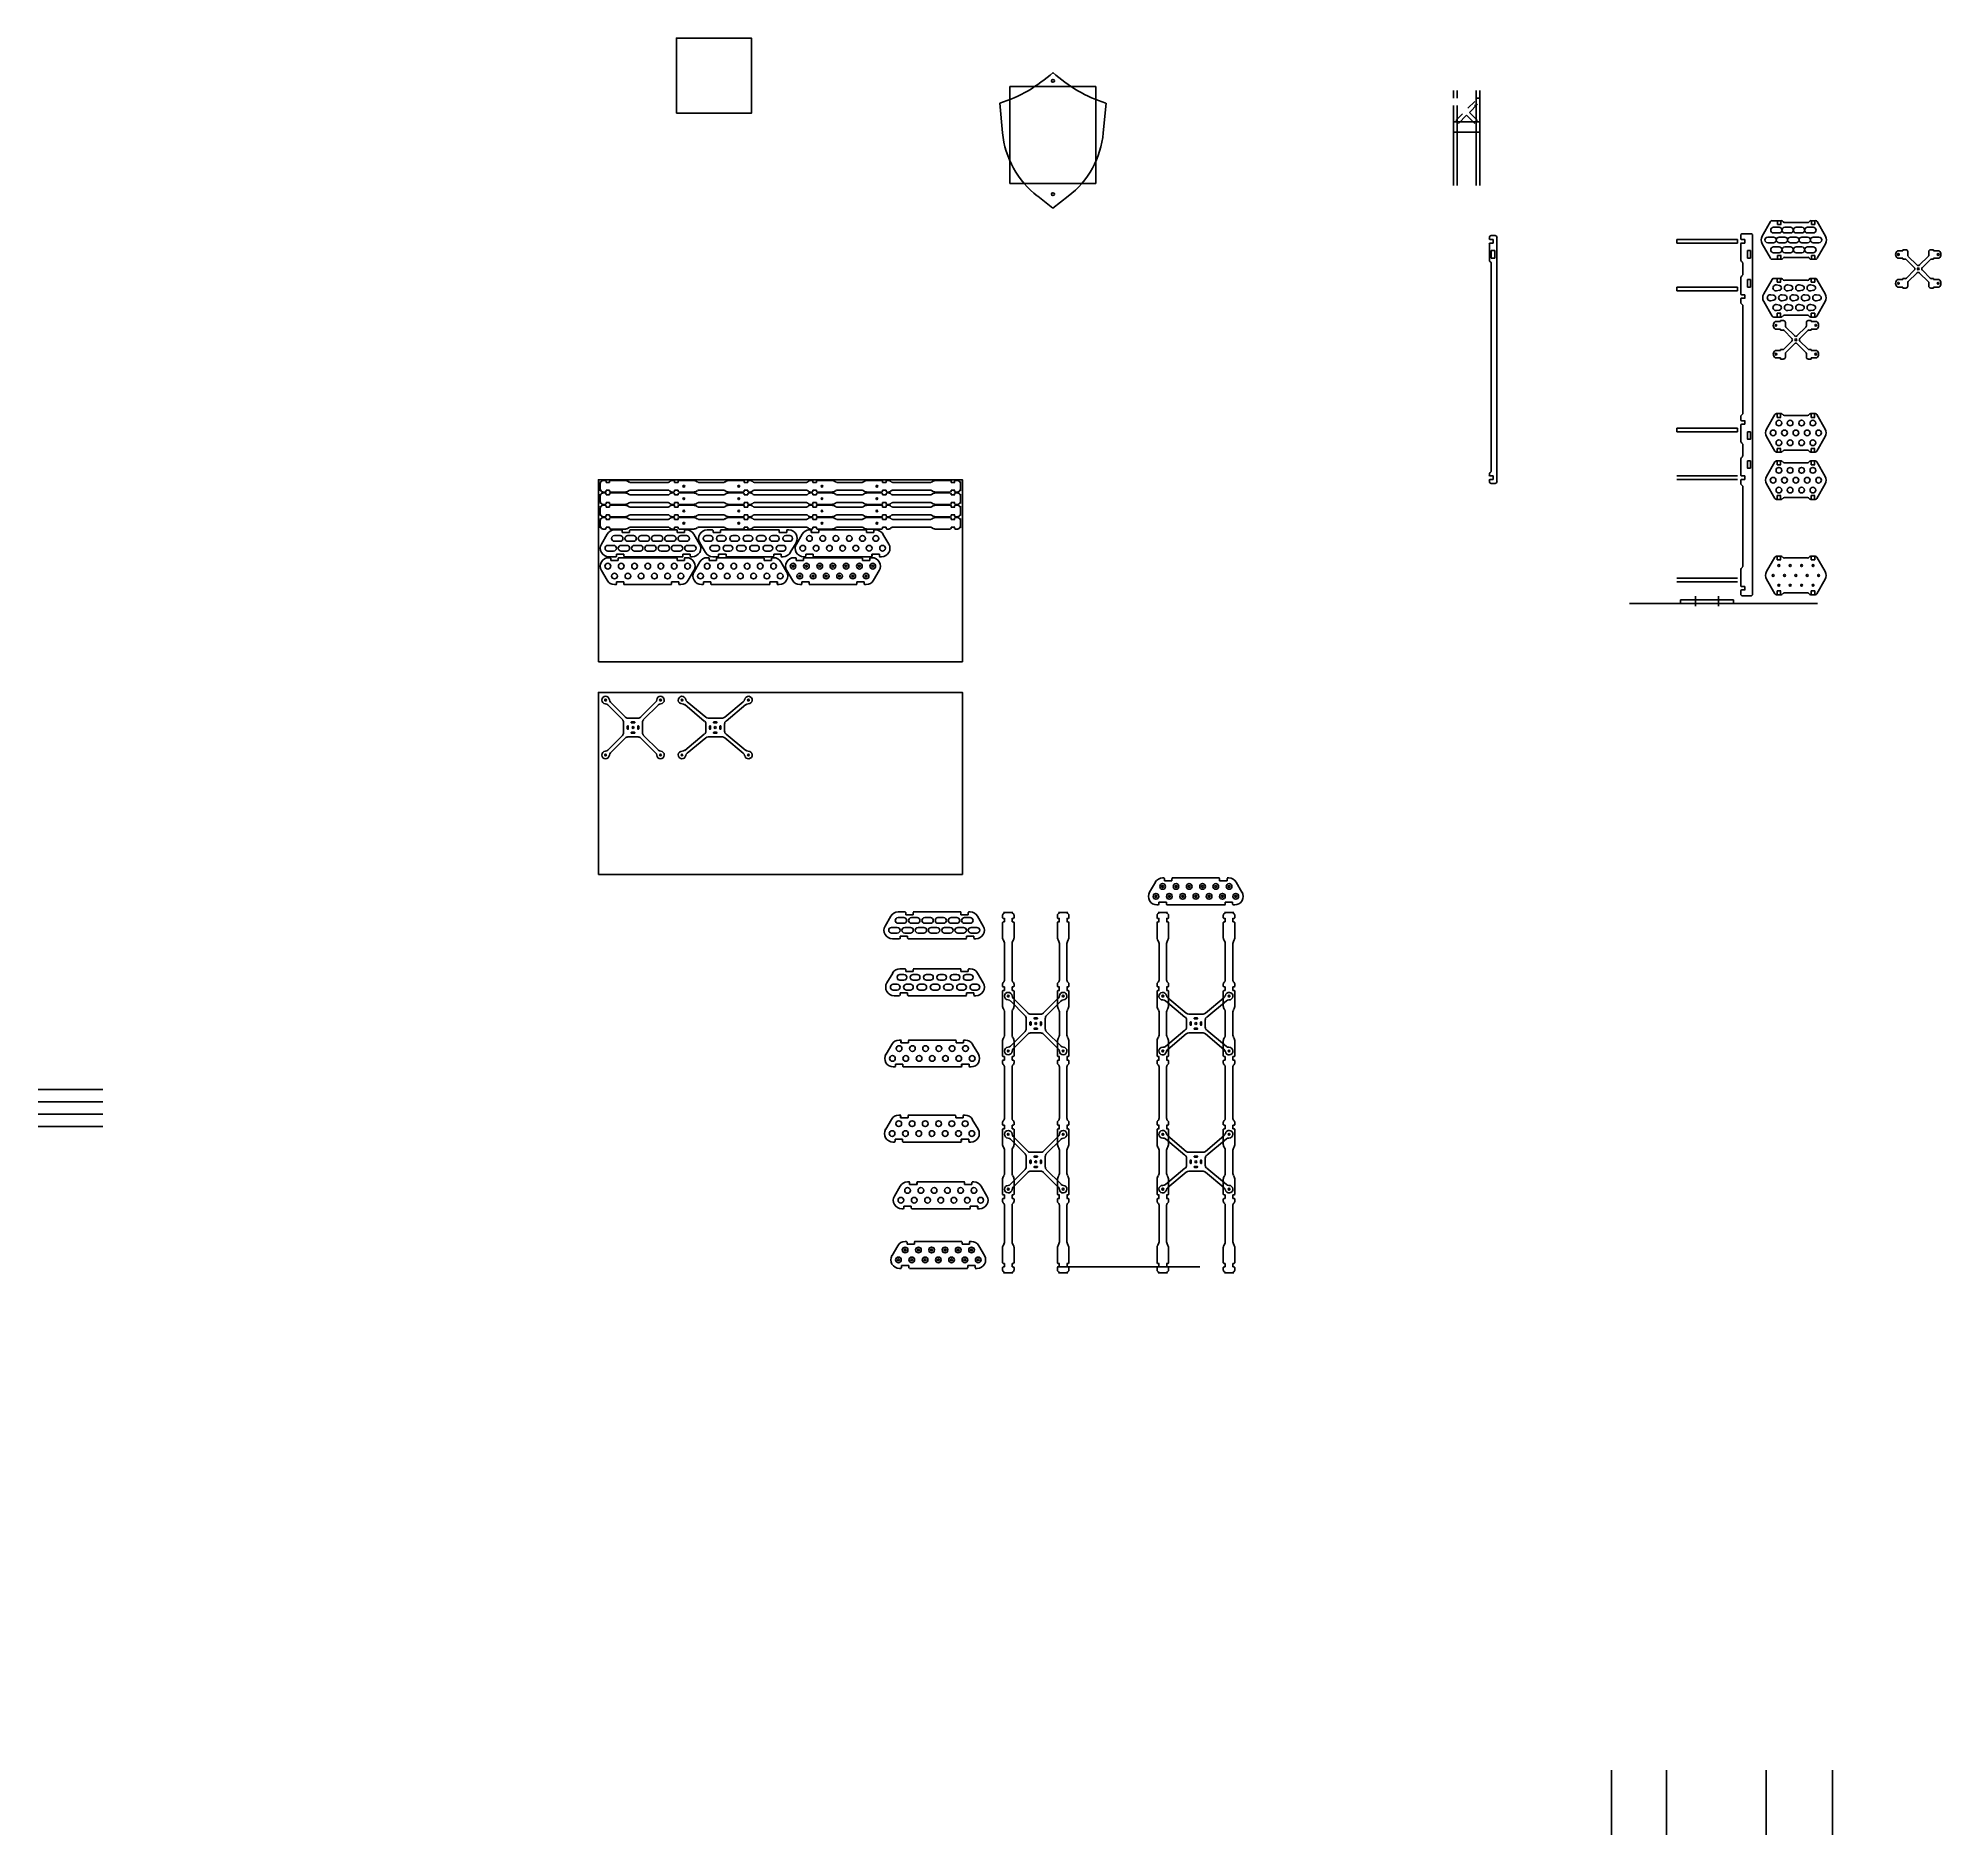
# Model space of a CAD drawing. Header units: inches. Extents: x -41 to 136, y -75 to 43.
# Drawn here: x -41 to 84.5, y -75.4 to 43.1 of the extents above; entities that cross this region are included whole.
import ezdxf

# ---------------------------------------------------------------- set-up
doc = ezdxf.new("R2010")
doc.units = ezdxf.units.IN
doc.header["$MEASUREMENT"] = 0
doc.layers.add('CUT', color=1, linetype='Continuous')
doc.layers.add('ETCH', color=5, linetype='Continuous')
picture_1 = doc.add_image_def('image1.jpg', size_in_pixel=(800, 900))

# ---------------------------------------------------------------- blocks, each defined once
blk = doc.blocks.new('Arrow')
blk.add_line((-3.6, 0), (5.78, 0))
blk = doc.blocks.new('ShearBrace_Quarter')
for p, q in [((-1.01, 1.27), (-1.01, 1.2)), ((-1.01, 1.27), (-0.82, 1.27)), ((-1.37, 1.2), (-1.01, 1.2)), ((-1.37, 0.7), (-1.01, 0.7)), ((-1.01, 1.2), (-1.01, 1.2)), ((-1.01, 0.7), (-1.01, 0.64)), ((-1.01, 0.64), (-0.87, 0.64)), ((-0.78, 0.6), (-0.27, 0.09)), ((-0.69, 1.14), (-0.69, 0.92)), ((-0.66, 0.83), (-0.09, 0.27))]:
    blk.add_line(p, q)
blk.add_circle((-1.31, 0.95), 0.0575)
for centre, radius, start, end in [((-0.82, 1.14), 0.125, 0, 90), ((-1.18, 0.95), 0.312, 126.8699, 233.1301), ((-0.87, 0.52), 0.125, 45, 90), ((-0.57, 0.92), 0.125, 180, 225), ((-0.35, 0), 0.125, 0, 45), ((0, 0.35), 0.125, 225, 270), ((0, 0), 0.0625, 90, 180)]:
    blk.add_arc(centre, radius, start, end)
blk = doc.blocks.new('ShearBrace')
at = {"layer": 'CUT'}
blk.add_blockref('ShearBrace_Quarter', (0, 0), dxfattribs=at)
at = {"layer": 'CUT', "xscale": -1}
blk.add_blockref('ShearBrace_Quarter', (0, 0), dxfattribs=at)
at = {"layer": 'CUT', "xscale": -1, "rotation": 180}
blk.add_blockref('ShearBrace_Quarter', (0, 0), dxfattribs=at)
at = {"layer": 'CUT', "rotation": 180}
blk.add_blockref('ShearBrace_Quarter', (0, 0), dxfattribs=at)
blk = doc.blocks.new('PlateElevation')
for p, q in [((-2, 0.24), (2, 0.24)), ((-2, 0.24), (-2, 0)), ((2, 0.24), (-2, 0.24)), ((2, 0), (-2, 0)), ((2, 0.24), (2, 0))]:
    blk.add_line(p, q)
blk = doc.blocks.new('24_Notch')
for p, q in [((-0.12, 0), (0.12, 0)), ((-0.115, -0.25), (-0.115, 0)), ((0.115, 0), (0.115, -0.25))]:
    blk.add_line(p, q)
blk = doc.blocks.new('MidPlate')
for p, q in [((-0.98, 1.27), (-1.27, 1.27)), ((0.98, 1.27), (1.27, 1.27)), ((-1.38, 1.21), (-1.93, 0.25)), ((-0.87, 1.21), (-0.87, 1.21)), ((0.76, 1.15), (-0.76, 1.15)), ((0.87, 1.21), (0.87, 1.21)), ((1.93, 0.25), (1.38, 1.21)), ((-1.38, -1.21), (-1.93, -0.25)), ((-0.87, -1.21), (-0.87, -1.21)), ((0.76, -1.15), (-0.76, -1.15)), ((0.87, -1.21), (0.87, -1.21)), ((1.93, -0.25), (1.38, -1.21)), ((-0.98, -1.27), (-1.27, -1.27)), ((0.98, -1.27), (1.27, -1.27))]:
    blk.add_line(p, q)
for centre in [(-1.5, 0), (-1.12, 0.65), (-0.75, 0), (-0.38, 0.65), (0, 0), (0.38, 0.65), (0.75, 0), (1.12, 0.65), (1.5, 0), (-1.12, -0.65), (-0.38, -0.65), (0.38, -0.65), (1.12, -0.65)]:
    blk.add_circle(centre, 0.188)
for centre, radius, start, end in [((-1.27, 1.15), 0.125, 90, 150), ((-0.98, 1.15), 0.125, 30, 90), ((0.98, 1.15), 0.125, 90, 150), ((1.27, 1.15), 0.125, 30, 90), ((-1.5, 0), 0.5, 150, 210), ((-0.76, 1.27), 0.125, 210, 270), ((0.76, 1.27), 0.125, 270, 330), ((1.5, 0), 0.5, 330, 30), ((-1.27, -1.15), 0.125, 210, 270), ((-0.98, -1.15), 0.125, 270, 330), ((-0.76, -1.27), 0.125, 90, 150), ((0.76, -1.27), 0.125, 30, 90), ((0.98, -1.15), 0.125, 210, 270), ((1.27, -1.15), 0.125, 270, 330)]:
    blk.add_arc(centre, radius, start, end)
at = {"layer": 'CUT', "xscale": -1, "rotation": 180}
blk.add_blockref('24_Notch', (-1.12, 1.02), dxfattribs=at)
at = {"layer": 'CUT', "rotation": 180}
blk.add_blockref('24_Notch', (1.12, 1.02), dxfattribs=at)
at = {"layer": 'CUT'}
blk.add_blockref('24_Notch', (-1.12, -1.02), dxfattribs=at)
at = {"layer": 'CUT', "xscale": -1}
blk.add_blockref('24_Notch', (1.12, -1.02), dxfattribs=at)
blk = doc.blocks.new('Notch')
for p, q in [((-0.15, 0.2), (0.03, 0.16)), ((-0.15, -0.2), (0.03, -0.16))]:
    blk.add_line(p, q)
for centre, radius, start, end in [((-0.19, 0), 0.2, 80.0183, 279.9817), ((0, 0), 0.168, 279.9817, 80.0183)]:
    blk.add_arc(centre, radius, start, end)
blk = doc.blocks.new('TopPlate2')
for p, q in [((-2.98, 1.27), (-3.46, 1.27)), ((-1.02, 1.27), (-0.73, 1.27)), ((-3.57, 1.21), (-4.12, 0.25)), ((-2.87, 1.21), (-2.87, 1.21)), ((-1.24, 1.15), (-2.76, 1.15)), ((-1.13, 1.21), (-1.13, 1.21)), ((-0.07, 0.25), (-0.62, 1.21)), ((-3.57, -1.21), (-4.12, -0.25)), ((-2.87, -1.21), (-2.87, -1.21)), ((-1.24, -1.15), (-2.76, -1.15)), ((-1.13, -1.21), (-1.13, -1.21)), ((-0.07, -0.25), (-0.62, -1.21)), ((-2.98, -1.27), (-3.46, -1.27)), ((-1.02, -1.27), (-0.73, -1.27))]:
    blk.add_line(p, q)
for centre, radius, start, end in [((-3.46, 1.15), 0.125, 90, 150), ((-2.98, 1.15), 0.125, 30, 90), ((-1.02, 1.15), 0.125, 90, 150), ((-0.73, 1.15), 0.125, 30, 90), ((-3.69, 0), 0.5, 150, 210), ((-2.76, 1.27), 0.125, 210, 270), ((-1.24, 1.27), 0.125, 270, 330), ((-0.5, 0), 0.5, 330, 30), ((-3.46, -1.15), 0.125, 210, 270), ((-2.98, -1.15), 0.125, 270, 330), ((-2.76, -1.27), 0.125, 90, 150), ((-1.24, -1.27), 0.125, 30, 90), ((-1.02, -1.15), 0.125, 210, 270), ((-0.73, -1.15), 0.125, 270, 330)]:
    blk.add_arc(centre, radius, start, end)
at = {"layer": 'CUT', "xscale": -1, "rotation": 180}
blk.add_blockref('24_Notch', (-3.12, 1.02), dxfattribs=at)
at = {"layer": 'CUT', "rotation": 180}
blk.add_blockref('24_Notch', (-0.87, 1.02), dxfattribs=at)
at = {"layer": 'CUT'}
for name, p in [('Notch', (-3.5, 0)), ('Notch', (-3.12, 0.65)), ('Notch', (-2.75, 0)), ('Notch', (-2.37, 0.65)), ('Notch', (-2, 0)), ('Notch', (-1.62, 0.65)), ('Notch', (-1.25, 0)), ('Notch', (-0.87, 0.65)), ('Notch', (-0.5, 0)), ('Notch', (-3.12, -0.65)), ('24_Notch', (-3.12, -1.02)), ('Notch', (-2.37, -0.65)), ('Notch', (-1.62, -0.65)), ('Notch', (-0.87, -0.65))]:
    blk.add_blockref(name, p, dxfattribs=at)
at = {"layer": 'CUT', "xscale": -1}
blk.add_blockref('24_Notch', (-0.87, -1.02), dxfattribs=at)
blk = doc.blocks.new('TabCut_1950')
at = {"layer": 'CUT'}
blk.add_lwpolyline([(0.095, 0.245), (-0.095, 0.245), (-0.095, -0.245), (0.095, -0.245)], close=True, dxfattribs=at)
blk = doc.blocks.new('VerticalStrut')
for p, q in [((-10.01, 8.23), (-9.95, 8.29)), ((-10.01, 7.94), (-10.01, 8.23)), ((-10.01, 7.65), (-10.01, 6.55)), ((-9.76, 7.91), (-9.98, 7.91)), ((-9.76, 7.68), (-9.98, 7.68)), ((-9.95, 8.29), (-9.32, 8.29)), ((-9.76, 7.68), (-9.76, 7.92)), ((-9.32, 8.29), (-9.26, 8.23)), ((-9.26, 0), (-9.26, 8.23)), ((-9.97, 6.46), (-9.92, 6.41)), ((-9.89, 5.63), (-9.89, 6.32)), ((-10.01, 5.4), (-10.01, 4.3)), ((-9.97, 5.49), (-9.92, 5.54)), ((-10.01, 4.01), (-10.01, 3.72)), ((-9.76, 4.27), (-9.98, 4.27)), ((-9.76, 4.04), (-9.98, 4.04)), ((-9.76, 4.27), (-9.76, 4.03)), ((-10.01, 3.72), (-9.89, 3.59)), ((-9.89, 0), (-9.89, 3.59)), ((-9.89, 0), (-9.89, -3.59)), ((-9.26, 0), (-9.26, -8.23)), ((-10.01, -3.72), (-9.89, -3.59)), ((-10.01, -4.01), (-10.01, -3.72)), ((-10.01, -5.4), (-10.01, -4.3)), ((-9.76, -4.04), (-9.98, -4.04)), ((-9.76, -4.27), (-9.98, -4.27)), ((-9.76, -4.27), (-9.76, -4.03)), ((-9.97, -5.49), (-9.92, -5.54)), ((-9.89, -5.63), (-9.89, -6.32)), ((-10.01, -7.65), (-10.01, -6.55)), ((-9.97, -6.46), (-9.92, -6.41)), ((-10.01, -7.94), (-10.01, -8.23)), ((-10.01, -8.23), (-9.89, -8.36)), ((-9.76, -7.68), (-9.98, -7.68)), ((-9.76, -7.91), (-9.98, -7.91)), ((-9.89, -8.36), (-9.89, -13.61)), ((-9.76, -7.68), (-9.76, -7.92)), ((-9.26, -8.23), (-9.26, -15.52)), ((-9.97, -13.75), (-9.92, -13.7)), ((-10.01, -14.94), (-10.01, -13.84)), ((-9.76, -14.97), (-9.98, -14.97)), ((-9.76, -14.97), (-9.76, -15.21)), ((-10.01, -15.23), (-10.01, -15.52)), ((-10.01, -15.52), (-9.95, -15.58)), ((-9.76, -15.2), (-9.98, -15.2)), ((-9.95, -15.58), (-9.32, -15.58)), ((-9.32, -15.58), (-9.26, -15.52))]:
    blk.add_line(p, q)
for centre, radius, start, end in [((-9.98, 7.94), 0.0312, 180, 270), ((-9.98, 7.65), 0.0312, 90, 180), ((-9.89, 6.55), 0.125, 180, 225), ((-10.01, 6.32), 0.125, 0, 45), ((-9.89, 5.4), 0.125, 135, 180), ((-10.01, 5.63), 0.125, 315, 0), ((-9.98, 4.3), 0.0312, 180, 270), ((-9.98, 4.01), 0.0312, 90, 180), ((-9.98, 4.01), 0.0312, 90, 180), ((-9.98, -4.01), 0.0312, 180, 270), ((-9.98, -4.01), 0.0312, 180, 270), ((-9.98, -4.3), 0.0312, 90, 180), ((-9.89, -5.4), 0.125, 180, 225), ((-10.01, -5.63), 0.125, 0, 45), ((-9.89, -6.55), 0.125, 135, 180), ((-10.01, -6.32), 0.125, 315, 0), ((-9.98, -7.65), 0.0312, 180, 270), ((-9.98, -7.94), 0.0312, 90, 180), ((-9.89, -13.84), 0.125, 135, 180), ((-10.01, -13.61), 0.125, 315, 0), ((-9.98, -14.94), 0.0312, 180, 270), ((-9.98, -15.23), 0.0312, 90, 180)]:
    blk.add_arc(centre, radius, start, end)
for p in [(-9.48, 6.93), (-9.48, -5.02)]:
    blk.add_blockref('TabCut_1950', p)
at = {"xscale": -1, "rotation": 180}
for p in [(-9.48, 5.02), (-9.48, -6.93)]:
    blk.add_blockref('TabCut_1950', p, dxfattribs=at)
blk = doc.blocks.new('Notch_Top')
for p, q in [((-0.375, 0.1875), (0, 0.1875)), ((-0.375, -0.1875), (0, -0.1875))]:
    blk.add_line(p, q)
for centre, start, end in [((-0.375, 0), 90, 270), ((0, 0), 270, 90)]:
    blk.add_arc(centre, 0.1875, start, end)
blk = doc.blocks.new('TopPlate3')
for p, q in [((-2.98, 1.27), (-3.58, 1.27)), ((-1.02, 1.27), (-0.73, 1.27)), ((-3.69, 1.21), (-4.25, 0.25)), ((-2.87, 1.21), (-2.87, 1.21)), ((-1.24, 1.15), (-2.76, 1.15)), ((-1.13, 1.21), (-1.13, 1.21)), ((-0.07, 0.25), (-0.62, 1.21)), ((-3.69, -1.21), (-4.25, -0.25)), ((-2.87, -1.21), (-2.87, -1.21)), ((-1.24, -1.15), (-2.76, -1.15)), ((-1.13, -1.21), (-1.13, -1.21)), ((-0.07, -0.25), (-0.62, -1.21)), ((-2.98, -1.27), (-3.58, -1.27)), ((-1.02, -1.27), (-0.73, -1.27))]:
    blk.add_line(p, q)
for centre, radius, start, end in [((-3.58, 1.15), 0.125, 90, 150), ((-2.98, 1.15), 0.125, 30, 90), ((-1.02, 1.15), 0.125, 90, 150), ((-0.73, 1.15), 0.125, 30, 90), ((-3.81, 0), 0.5, 150, 210), ((-2.76, 1.27), 0.125, 210, 270), ((-1.24, 1.27), 0.125, 270, 330), ((-0.5, 0), 0.5, 330, 30), ((-3.58, -1.15), 0.125, 210, 270), ((-2.98, -1.15), 0.125, 270, 330), ((-2.76, -1.27), 0.125, 90, 150), ((-1.24, -1.27), 0.125, 30, 90), ((-1.02, -1.15), 0.125, 210, 270), ((-0.73, -1.15), 0.125, 270, 330)]:
    blk.add_arc(centre, radius, start, end)
at = {"layer": 'CUT', "xscale": -1, "rotation": 180}
blk.add_blockref('24_Notch', (-3.12, 1.02), dxfattribs=at)
at = {"layer": 'CUT', "rotation": 180}
blk.add_blockref('24_Notch', (-0.88, 1.02), dxfattribs=at)
at = {"layer": 'CUT'}
for name, p in [('Notch_Top', (-3.5, 0)), ('Notch_Top', (-3.12, 0.65)), ('Notch_Top', (-2.75, 0)), ('Notch_Top', (-2.38, 0.65)), ('Notch_Top', (-2, 0)), ('Notch_Top', (-1.62, 0.65)), ('Notch_Top', (-1.25, 0)), ('Notch_Top', (-0.88, 0.65)), ('Notch_Top', (-0.5, 0)), ('Notch_Top', (-3.12, -0.65)), ('24_Notch', (-3.12, -1.02)), ('Notch_Top', (-2.38, -0.65)), ('Notch_Top', (-1.62, -0.65)), ('Notch_Top', (-0.88, -0.65))]:
    blk.add_blockref(name, p, dxfattribs=at)
at = {"layer": 'CUT', "xscale": -1}
blk.add_blockref('24_Notch', (-0.88, -1.02), dxfattribs=at)
blk = doc.blocks.new('PointCatchPlate')
for p, q in [((-2.98, 1.27), (-3.27, 1.27)), ((-1.02, 1.27), (-0.73, 1.27)), ((-3.38, 1.21), (-3.93, 0.25)), ((-2.87, 1.21), (-2.87, 1.21)), ((-1.24, 1.15), (-2.76, 1.15)), ((-1.13, 1.21), (-1.13, 1.21)), ((-0.07, 0.25), (-0.62, 1.21)), ((-3.38, -1.21), (-3.93, -0.25)), ((-2.87, -1.21), (-2.87, -1.21)), ((-1.24, -1.15), (-2.76, -1.15)), ((-1.13, -1.21), (-1.13, -1.21)), ((-0.07, -0.25), (-0.62, -1.21)), ((-2.98, -1.27), (-3.27, -1.27)), ((-1.02, -1.27), (-0.73, -1.27))]:
    blk.add_line(p, q)
for centre in [(-3.5, 0), (-3.12, 0.65), (-2.75, 0), (-2.37, 0.65), (-2, 0), (-1.62, 0.65), (-1.25, 0), (-0.87, 0.65), (-0.5, 0), (-3.12, -0.65), (-2.37, -0.65), (-1.62, -0.65), (-0.87, -0.65)]:
    blk.add_circle(centre, 0.0625)
for centre, radius, start, end in [((-3.27, 1.15), 0.125, 90, 150), ((-2.98, 1.15), 0.125, 30, 90), ((-1.02, 1.15), 0.125, 90, 150), ((-0.73, 1.15), 0.125, 30, 90), ((-3.5, 0), 0.5, 150, 210), ((-2.76, 1.27), 0.125, 210, 270), ((-1.24, 1.27), 0.125, 270, 330), ((-0.5, 0), 0.5, 330, 30), ((-3.27, -1.15), 0.125, 210, 270), ((-2.98, -1.15), 0.125, 270, 330), ((-2.76, -1.27), 0.125, 90, 150), ((-1.24, -1.27), 0.125, 30, 90), ((-1.02, -1.15), 0.125, 210, 270), ((-0.73, -1.15), 0.125, 270, 330)]:
    blk.add_arc(centre, radius, start, end)
at = {"layer": 'CUT', "xscale": -1, "rotation": 180}
blk.add_blockref('24_Notch', (-3.12, 1.02), dxfattribs=at)
at = {"layer": 'CUT', "rotation": 180}
blk.add_blockref('24_Notch', (-0.87, 1.02), dxfattribs=at)
at = {"layer": 'CUT'}
blk.add_blockref('24_Notch', (-3.12, -1.02), dxfattribs=at)
at = {"layer": 'CUT', "xscale": -1}
blk.add_blockref('24_Notch', (-0.87, -1.02), dxfattribs=at)
blk = doc.blocks.new('Notch_Plan')
for p, q in [((-0.245, 0.14625), (-0.27625, 0.1775)), ((-0.245, 0.14625), (-0.245, 0)), ((-0.245, 0), (0.245, 0)), ((0.245, 0.14625), (0.27625, 0.1775)), ((0.245, 0.14625), (0.245, 0))]:
    blk.add_line(p, q)
blk = doc.blocks.new('Endcap')
blk.add_line((0.48, 0.28), (0.86, -0.37))
for centre, start, end in [((0, 0), 30, 90), ((0.38, -0.65), 270, 30)]:
    blk.add_arc(centre, 0.56, start, end)
blk = doc.blocks.new('MatchProfile')
for p, q in [((1.55, 1.77), (-1.58, 1.77)), ((2.05, 1.77), (2.17, 1.77)), ((1.92, 0), (-1.92, 0)), ((2.42, 0), (2.55, 0))]:
    blk.add_line(p, q)
at = {"layer": 'CUT'}
blk.add_blockref('Notch_Plan', (-1.83, 1.59), dxfattribs=at)
at = {"layer": 'CUT', "xscale": -1}
blk.add_blockref('Notch_Plan', (1.8, 1.59), dxfattribs=at)
at = {"layer": 'CUT', "color": 30, "true_color": 0xf8991e}
blk.add_blockref('Endcap', (2.17, 1.21), dxfattribs=at)
at = {"layer": 'CUT', "xscale": -1, "rotation": 180}
blk.add_blockref('Notch_Plan', (-2.2, 0.18), dxfattribs=at)
at = {"layer": 'CUT', "rotation": 180}
blk.add_blockref('Notch_Plan', (2.17, 0.18), dxfattribs=at)
blk = doc.blocks.new('12_TopPlate')
for p, q in [((-4.78, 0.56), (-5.25, 0.56)), ((-5.15, -1.21), (-5.62, -1.21))]:
    blk.add_line(p, q)
at = {"layer": 'CUT', "color": 30, "true_color": 0xf8991e, "xscale": -1}
blk.add_blockref('Endcap', (-5.25, 0), dxfattribs=at)
at = {"layer": 'CUT'}
for name, p in [('Notch_Top', (-4.88, 0)), ('MatchProfile', (-2.67, -1.21)), ('Notch_Top', (-4, 0)), ('Notch_Top', (-3.12, 0)), ('Notch_Top', (-2.25, 0)), ('Notch_Top', (-1.38, 0)), ('Notch_Top', (-0.5, 0)), ('Notch_Top', (-5.31, -0.65)), ('Notch_Top', (-4.44, -0.65)), ('Notch_Top', (-3.56, -0.65)), ('Notch_Top', (-2.69, -0.65)), ('Notch_Top', (-1.81, -0.65)), ('Notch_Top', (-0.94, -0.65)), ('Notch_Top', (-0.06, -0.65))]:
    blk.add_blockref(name, p, dxfattribs=at)
blk = doc.blocks.new('NarrowerHole')
for p, q in [((-0.26, 0.19), (0, 0.19)), ((-0.26, -0.19), (0, -0.19))]:
    blk.add_line(p, q)
for centre, start, end in [((-0.26, 0), 90, 270), ((0, 0), 270, 90)]:
    blk.add_arc(centre, 0.188, start, end)
blk = doc.blocks.new('MidPlateRenewed')
for p, q in [((-4.71, 1.21), (-5.07, 1.21)), ((-5.09, -0.56), (-5.45, -0.56))]:
    blk.add_line(p, q)
at = {"layer": 'CUT', "color": 30, "true_color": 0xf8991e, "xscale": -1}
blk.add_blockref('Endcap', (-5.07, 0.65), dxfattribs=at)
at = {"layer": 'CUT'}
for name, p in [('NarrowerHole', (-5.25, 0)), ('NarrowerHole', (-4.81, 0.65)), ('MatchProfile', (-2.61, -0.56)), ('NarrowerHole', (-4.38, 0)), ('NarrowerHole', (-3.94, 0.65)), ('NarrowerHole', (-3.5, 0)), ('NarrowerHole', (-3.06, 0.65)), ('NarrowerHole', (-2.62, 0)), ('NarrowerHole', (-2.19, 0.65)), ('NarrowerHole', (-1.75, 0)), ('NarrowerHole', (-1.31, 0.65)), ('NarrowerHole', (-0.88, 0)), ('NarrowerHole', (-0.44, 0.65)), ('NarrowerHole', (0, 0))]:
    blk.add_blockref(name, p, dxfattribs=at)
blk = doc.blocks.new('Interface_Section')
at = {"layer": 'CUT'}
for p, q in [((0.25, 0.115), (0.34375, 0.115)), ((0.255, 0.12), (0.255, -0.12)), ((0.34375, 0.115), (0.375, 0.14625)), ((0.25, -0.115), (0.34375, -0.115)), ((0.34375, -0.115), (0.375, -0.14625))]:
    blk.add_line(p, q, dxfattribs=at)
blk = doc.blocks.new('TabVertical')
for p, q in [((0.29, 0.34), (0.34, 0.29)), ((0.38, 0.2), (0.38, 0.03)), ((0.38, -0.27), (0.38, -1.3)), ((0.34, -1.42), (0.28, -1.52))]:
    blk.add_line(p, q)
for centre, radius, start, end in [((0.38, 0.43), 0.125, 180, 225), ((0.25, 0.2), 0.125, 0, 45), ((0.5, -1.65), 0.25, 150, 180), ((0.12, -1.3), 0.25, 330, 360)]:
    blk.add_arc(centre, radius, start, end)
blk = doc.blocks.new('Vertical')
for p, q in [((-1.32, 4.37), (-0.92, 4.37)), ((-1.37, 2.34), (-1.37, -0.11)), ((-0.87, 2.34), (-0.87, -0.11)), ((-1.37, -2.18), (-1.37, -3.72)), ((-0.87, -2.18), (-0.87, -3.72)), ((-1.37, -5.79), (-1.37, -9.22)), ((-0.87, -5.79), (-0.87, -9.22)), ((-1.37, -11.29), (-1.37, -12.83)), ((-0.87, -11.29), (-0.87, -12.83)), ((-1.37, -14.9), (-1.37, -17.35)), ((-0.87, -17.35), (-0.87, -14.9)), ((-0.92, -19.38), (-1.32, -19.38)), ((38.66, -52.17), (38.66, -56.45))]:
    blk.add_line(p, q)
for centre in [(-1.12, -1.14), (-1.12, -4.76), (-1.12, -10.25), (-1.12, -13.87)]:
    blk.add_circle(centre, 0.0575)
for centre, start, end in [((-1.32, 4.24), 90, 135), ((-0.92, 4.24), 45, 90), ((-1.32, -19.25), 225, 270), ((-0.92, -19.25), 270, 315)]:
    blk.add_arc(centre, 0.125, start, end)
at = {"xscale": -1}
for p in [(-1.12, 3.87), (-1.12, -5.24), (-1.12, -9.77), (-1.12, -14.36), (-1.12, -18.88)]:
    blk.add_blockref('Interface_Section', p, dxfattribs=at)
for p in [(-1.12, 3.87), (-1.12, -5.24), (-1.12, -9.77), (-1.12, -14.36), (-1.12, -18.88)]:
    blk.add_blockref('Interface_Section', p)
at = {"rotation": 180}
blk.add_blockref('Interface_Section', (-1.12, -0.65), dxfattribs=at)
at = {"xscale": -1, "rotation": 180}
blk.add_blockref('Interface_Section', (-1.12, -0.65), dxfattribs=at)
at = {"layer": 'CUT', "xscale": -1}
for p in [(-1.12, 3.99), (-1.12, -0.53), (-1.12, -9.65)]:
    blk.add_blockref('TabVertical', p, dxfattribs=at)
at = {"layer": 'CUT'}
for p in [(-1.12, 3.99), (-1.12, -0.53), (-1.12, -9.65)]:
    blk.add_blockref('TabVertical', p, dxfattribs=at)
at = {"layer": 'CUT', "rotation": 180}
for p in [(-1.12, -5.36), (-1.12, -14.48), (-1.12, -19)]:
    blk.add_blockref('TabVertical', p, dxfattribs=at)
at = {"layer": 'CUT', "xscale": -1, "rotation": 180}
for p in [(-1.12, -5.36), (-1.12, -14.48), (-1.12, -19)]:
    blk.add_blockref('TabVertical', p, dxfattribs=at)
blk = doc.blocks.new('Brace_Quarter')
for p, q in [((-0.27, -2.15), (-1.24, -1.18)), ((-0.45, -2.33), (-1.42, -1.36)), ((-0.38, -2.85), (-0.38, -2.51)), ((0.25, -2.23), (-0.09, -2.23)), ((0.16, -2.48), (0.25, -2.48)), ((-0.13, -2.76), (-0.13, -2.85)), ((-0.06, -2.76), (-0.06, -2.85)), ((0.16, -2.54), (0.25, -2.54))]:
    blk.add_line(p, q)
blk.add_circle((-1.56, -1.04), 0.0575)
for centre, radius, start, end in [((-1.56, -1.04), 0.25, 3.5904, 266.4096), ((-1.06, -1.01), 0.25, 183.5904, 225), ((-1.59, -1.54), 0.25, 45, 86.4096), ((-0.63, -2.51), 0.25, 0, 45), ((-0.09, -1.98), 0.25, 225, 270), ((0.16, -2.51), 0.0312, 90, 270), ((-0.09, -2.76), 0.0312, 360, 180), ((0.25, -2.85), 0.0625, 90, 180)]:
    blk.add_arc(centre, radius, start, end)
blk = doc.blocks.new('Brace')
at = {"layer": 'CUT'}
blk.add_blockref('Brace_Quarter', (0, 2.6), dxfattribs=at)
at = {"layer": 'CUT', "xscale": -1}
blk.add_blockref('Brace_Quarter', (0.5, 2.6), dxfattribs=at)
at = {"layer": 'CUT', "xscale": -1, "rotation": 180}
blk.add_blockref('Brace_Quarter', (0, -3.1), dxfattribs=at)
at = {"layer": 'CUT', "rotation": 180}
blk.add_blockref('Brace_Quarter', (0.5, -3.1), dxfattribs=at)
blk = doc.blocks.new('PlateBottom')
for p, q in [((-3.81, 1.21), (-3.94, 1.21)), ((0.31, 1.21), (0.44, 1.21)), ((-4.21, -0.56), (-4.31, -0.56)), ((0.69, -0.56), (0.81, -0.56))]:
    blk.add_line(p, q)
for centre in [(-4.38, 0), (-3.94, 0.65), (-3.5, 0), (-3.06, 0.65), (-2.62, 0), (-2.19, 0.65), (-1.75, 0), (-1.31, 0.65), (-0.88, 0), (-0.44, 0.65), (0, 0), (0.44, 0.65), (0.88, 0)]:
    blk.add_circle(centre, 0.188)
at = {"layer": 'CUT', "color": 30, "true_color": 0xf8991e, "xscale": -1}
blk.add_blockref('Endcap', (-3.94, 0.65), dxfattribs=at)
at = {"layer": 'CUT'}
for name, p in [('MatchProfile', (-1.74, -0.56)), ('Notch_Plan', (-3.56, 1.03))]:
    blk.add_blockref(name, p, dxfattribs=at)
at = {"layer": 'CUT', "xscale": -1}
blk.add_blockref('Notch_Plan', (0.06, 1.03), dxfattribs=at)
at = {"layer": 'CUT', "xscale": -1, "rotation": 180}
blk.add_blockref('Notch_Plan', (-3.94, -0.38), dxfattribs=at)
at = {"layer": 'CUT', "rotation": 180}
blk.add_blockref('Notch_Plan', (0.44, -0.38), dxfattribs=at)
blk = doc.blocks.new('BottomPlate')
for p, q in [((-2.34, 0.56), (-2.44, 0.56)), ((-2.71, -1.21), (-2.81, -1.21))]:
    blk.add_line(p, q)
for centre in [(-2.44, 0), (-1.56, 0), (-0.69, 0), (0.19, 0), (1.06, 0), (1.94, 0), (-2.88, -0.65), (-2, -0.65), (-1.12, -0.65), (-0.25, -0.65), (0.62, -0.65), (1.5, -0.65), (2.38, -0.65)]:
    blk.add_circle(centre, 0.0625)
at = {"layer": 'ETCH'}
for centre in [(-2.44, 0), (-1.56, 0), (-0.69, 0), (0.19, 0), (1.06, 0), (1.94, 0), (-2.88, -0.65), (-2, -0.65), (-1.12, -0.65), (-0.25, -0.65), (0.62, -0.65), (1.5, -0.65), (2.38, -0.65)]:
    blk.add_circle(centre, 0.188, dxfattribs=at)
at = {"layer": 'CUT', "color": 30, "true_color": 0xf8991e, "xscale": -1}
blk.add_blockref('Endcap', (-2.44, 0), dxfattribs=at)
at = {"layer": 'CUT'}
blk.add_blockref('MatchProfile', (-0.24, -1.21), dxfattribs=at)
blk = doc.blocks.new('Corner_Wide')
for p, q in [((0.63, 0.68), (1.85, 1.7)), ((0.72, 0.43), (2.01, 1.51)), ((0, 0.62), (0.47, 0.62)), ((0.09, 0.37), (0, 0.37)), ((0.09, 0.31), (0, 0.31)), ((0.31, 0.09), (0.31, 0)), ((0.37, 0.09), (0.37, 0)), ((0.62, 0), (0.62, 0.24))]:
    blk.add_line(p, q)
blk.add_circle((2.19, 1.81), 0.0575)
for centre, radius, start, end in [((1.69, 1.89), 0.25, 309.6442, 351.0538), ((2.19, 1.81), 0.25, 268.2346, 171.0538), ((2.17, 1.31), 0.25, 88.2346, 129.6442), ((0, 0), 0.0625, 0, 90), ((0.09, 0.34), 0.0312, 270, 90), ((0.34, 0.09), 0.0312, 0, 180), ((0.47, 0.87), 0.25, 270, 309.6442), ((0.87, 0.24), 0.25, 129.6442, 180)]:
    blk.add_arc(centre, radius, start, end)
blk = doc.blocks.new('Brace_Wide')
at = {"layer": 'CUT', "xscale": -1}
blk.add_blockref('Corner_Wide', (0, 0), dxfattribs=at)
at = {"layer": 'CUT'}
blk.add_blockref('Corner_Wide', (0, 0), dxfattribs=at)
at = {"layer": 'CUT', "rotation": 180}
blk.add_blockref('Corner_Wide', (0, 0), dxfattribs=at)
at = {"layer": 'CUT', "xscale": -1, "rotation": 180}
blk.add_blockref('Corner_Wide', (0, 0), dxfattribs=at)

msp = doc.modelspace()

# ---------------------------------------------------------------- linework, layer by layer
for p, q in [((52.33, 39.15), (52.33, 39.64)), ((52.57, 39.15), (52.57, 39.64)), ((53.74, 38.92), (53.29, 38.47)), ((53.83, 33.39), (53.83, 39.64)), ((53.83, 39.15), (54.07, 39.15)), ((54.07, 33.39), (54.07, 39.64)), ((52.33, 33.39), (52.33, 38.65)), ((52.94, 38.11), (52.48, 37.66)), ((52.57, 33.39), (52.57, 38.65)), ((53.2, 38.02), (52.66, 37.48)), ((53.2, 38.02), (53.74, 37.48)), ((53.92, 38.74), (53.38, 38.2)), ((53.38, 38.2), (53.92, 37.66)), ((53.83, 38.65), (53.71, 38.65)), ((52.33, 37.57), (54.07, 37.57)), ((52.33, 36.89), (54.07, 36.89)), ((54.7, 29.89), (54.7, 29.95)), ((54.7, 29.52), (54.7, 28.46)), ((54.95, 29.83), (54.76, 29.83)), ((54.95, 29.59), (54.76, 29.59)), ((54.83, 30.08), (55.08, 30.08)), ((54.83, 29.09), (54.83, 28.59)), ((55.07, 29.09), (54.83, 29.09)), ((54.95, 29.59), (54.95, 29.83)), ((55.07, 28.59), (55.07, 29.09)), ((55.2, 13.86), (55.2, 29.95)), ((54.74, 28.37), (54.79, 28.32)), ((54.83, 28.59), (55.07, 28.59)), ((54.83, 14.58), (54.83, 28.23)), ((54.7, 14.29), (54.7, 14.35)), ((54.7, 13.93), (54.7, 13.86)), ((54.74, 14.44), (54.79, 14.49)), ((54.95, 14.23), (54.76, 14.23)), ((54.95, 13.99), (54.76, 13.99)), ((54.95, 14.23), (54.95, 13.99)), ((71.05, 14.23), (67.05, 14.23)), ((71.05, 13.99), (67.05, 13.99)), ((54.83, 13.74), (55.08, 13.74)), ((71.05, 7.48), (67.05, 7.48)), ((71.05, 7.24), (67.05, 7.24)), ((68.3, 5.65), (68.3, 6.31)), ((69.8, 5.65), (69.8, 6.31)), ((70.8, 6.07), (67.3, 6.07)), ((67.3, 6.07), (67.3, 5.83)), ((67.3, 5.83), (70.8, 5.83)), ((70.8, 5.83), (70.8, 6.07))]:
    msp.add_line(p, q)
for points in [[(1.1, 38.15), (6.05, 38.15), (6.05, 43.1), (1.1, 43.1)], [(-4.04, 1.98), (19.96, 1.98), (19.96, 13.98), (-4.04, 13.98)], [(-4.04, -12.04), (19.96, -12.04), (19.96, -0.04), (-4.04, -0.04)]]:
    msp.add_lwpolyline(points, close=True)
for centre, radius, start, end in [((54.83, 29.95), 0.125, 90, 180), ((54.76, 29.89), 0.0625, 180, 270), ((54.76, 29.52), 0.0625, 90, 180), ((55.08, 29.95), 0.125, 0, 90), ((54.83, 28.46), 0.125, 180, 225), ((54.7, 28.23), 0.125, 0, 45), ((54.83, 14.35), 0.125, 135, 180), ((54.76, 14.29), 0.0625, 180, 270), ((54.76, 13.93), 0.0625, 90, 180), ((54.83, 13.86), 0.125, 180, 270), ((54.7, 14.58), 0.125, 315, 0), ((55.08, 13.86), 0.125, 270, 0)]:
    msp.add_arc(centre, radius, start, end)
at = {"layer": 'CUT'}
for p, q in [((22.43, 38.81), (22.61, 36.86)), ((29.43, 38.81), (29.24, 36.86)), ((24.92, 32.67), (25.93, 31.89)), ((26.94, 32.67), (25.93, 31.89))]:
    msp.add_line(p, q, dxfattribs=at)
for centre in [(25.93, 40.28), (25.93, 32.81)]:
    msp.add_circle(centre, 0.0938, dxfattribs=at)
for centre, radius, start, end in [((19.38, 48.13), 9.81, 288.1068, 311.8932), ((32.47, 48.13), 9.81, 228.1068, 251.8932), ((28.58, 37.42), 6, 185.4054, 232.3282), ((23.27, 37.42), 6, 307.6718, 354.5946)]:
    msp.add_arc(centre, radius, start, end, dxfattribs=at)

# ---------------------------------------------------------------- block references
for name, p in [('PlateElevation', (69.05, 29.59)), ('ShearBrace', (82.98, 27.88)), ('PlateElevation', (69.05, 26.43)), ('ShearBrace', (74.91, 23.21)), ('PlateElevation', (69.05, 17.14)), ('Arrow', (67.55, 5.83)), ('Arrow', (68.3, 5.83)), ('Arrow', (69.8, 5.83)), ('Arrow', (70.55, 5.83)), ('Brace', (-2.01, -2.11)), ('Brace_Wide', (3.66, -2.36)), ('Brace', (24.54, -21.63)), ('Brace_Wide', (35.35, -21.88)), ('Brace_Wide', (35.35, -30.99)), ('Arrow', (29.83, -37.92))]:
    msp.add_blockref(name, p)
at = {"xscale": -1, "rotation": 180}
msp.add_blockref('Brace', (24.54, -31.24), dxfattribs=at)
at = {"layer": 'CUT'}
for name, p in [('VerticalStrut', (81.3, 21.91)), ('TopPlate3', (76.93, 29.79)), ('TopPlate2', (76.91, 25.98)), ('MidPlate', (74.91, 17.07)), ('MidPlate', (74.91, 13.95)), ('12_TopPlate', (2.27, 10.11)), ('PlateBottom', (13.81, 9.46)), ('PlateBottom', (7.07, 7.63)), ('PointCatchPlate', (76.91, 7.67)), ('BottomPlate', (35.6, -12.84)), ('12_TopPlate', (20.97, -15.08)), ('Vertical', (24.1, -18.93)), ('Vertical', (27.72, -18.93)), ('Vertical', (34.29, -18.93)), ('Vertical', (38.66, -18.93)), ('MidPlateRenewed', (20.91, -19.48)), ('PlateBottom', (19.72, -24.18)), ('PlateBottom', (19.7, -29.13)), ('PlateBottom', (20.28, -33.53)), ('BottomPlate', (18.62, -36.81))]:
    msp.add_blockref(name, p, dxfattribs=at)
for name, p, rotation in [('Vertical', (15.46, 12.43), 270), ('Vertical', (15.46, 11.61), 270), ('Vertical', (15.46, 10.8), 270), ('Vertical', (15.46, 9.99), 270), ('BottomPlate', (11.17, 7.63), 180)]:
    msp.add_blockref(name, p, dxfattribs=dict(at, rotation=rotation))
at = {"layer": 'CUT', "xscale": -1, "rotation": 180}
for name, p in [('MidPlateRenewed', (8.57, 10.11)), ('PlateBottom', (0.96, 8.28))]:
    msp.add_blockref(name, p, dxfattribs=at)

# ---------------------------------------------------------------- pictures from other files: only their frames are drawn
at = {"color": 18, "true_color": 0x000000}
image = msp.add_image(picture_1, insert=(23.09, 33.52), size_in_units=(5.67, 6.38), dxfattribs=at)
image.dxf.flags = 7

doc.saveas('drawing.dxf')
